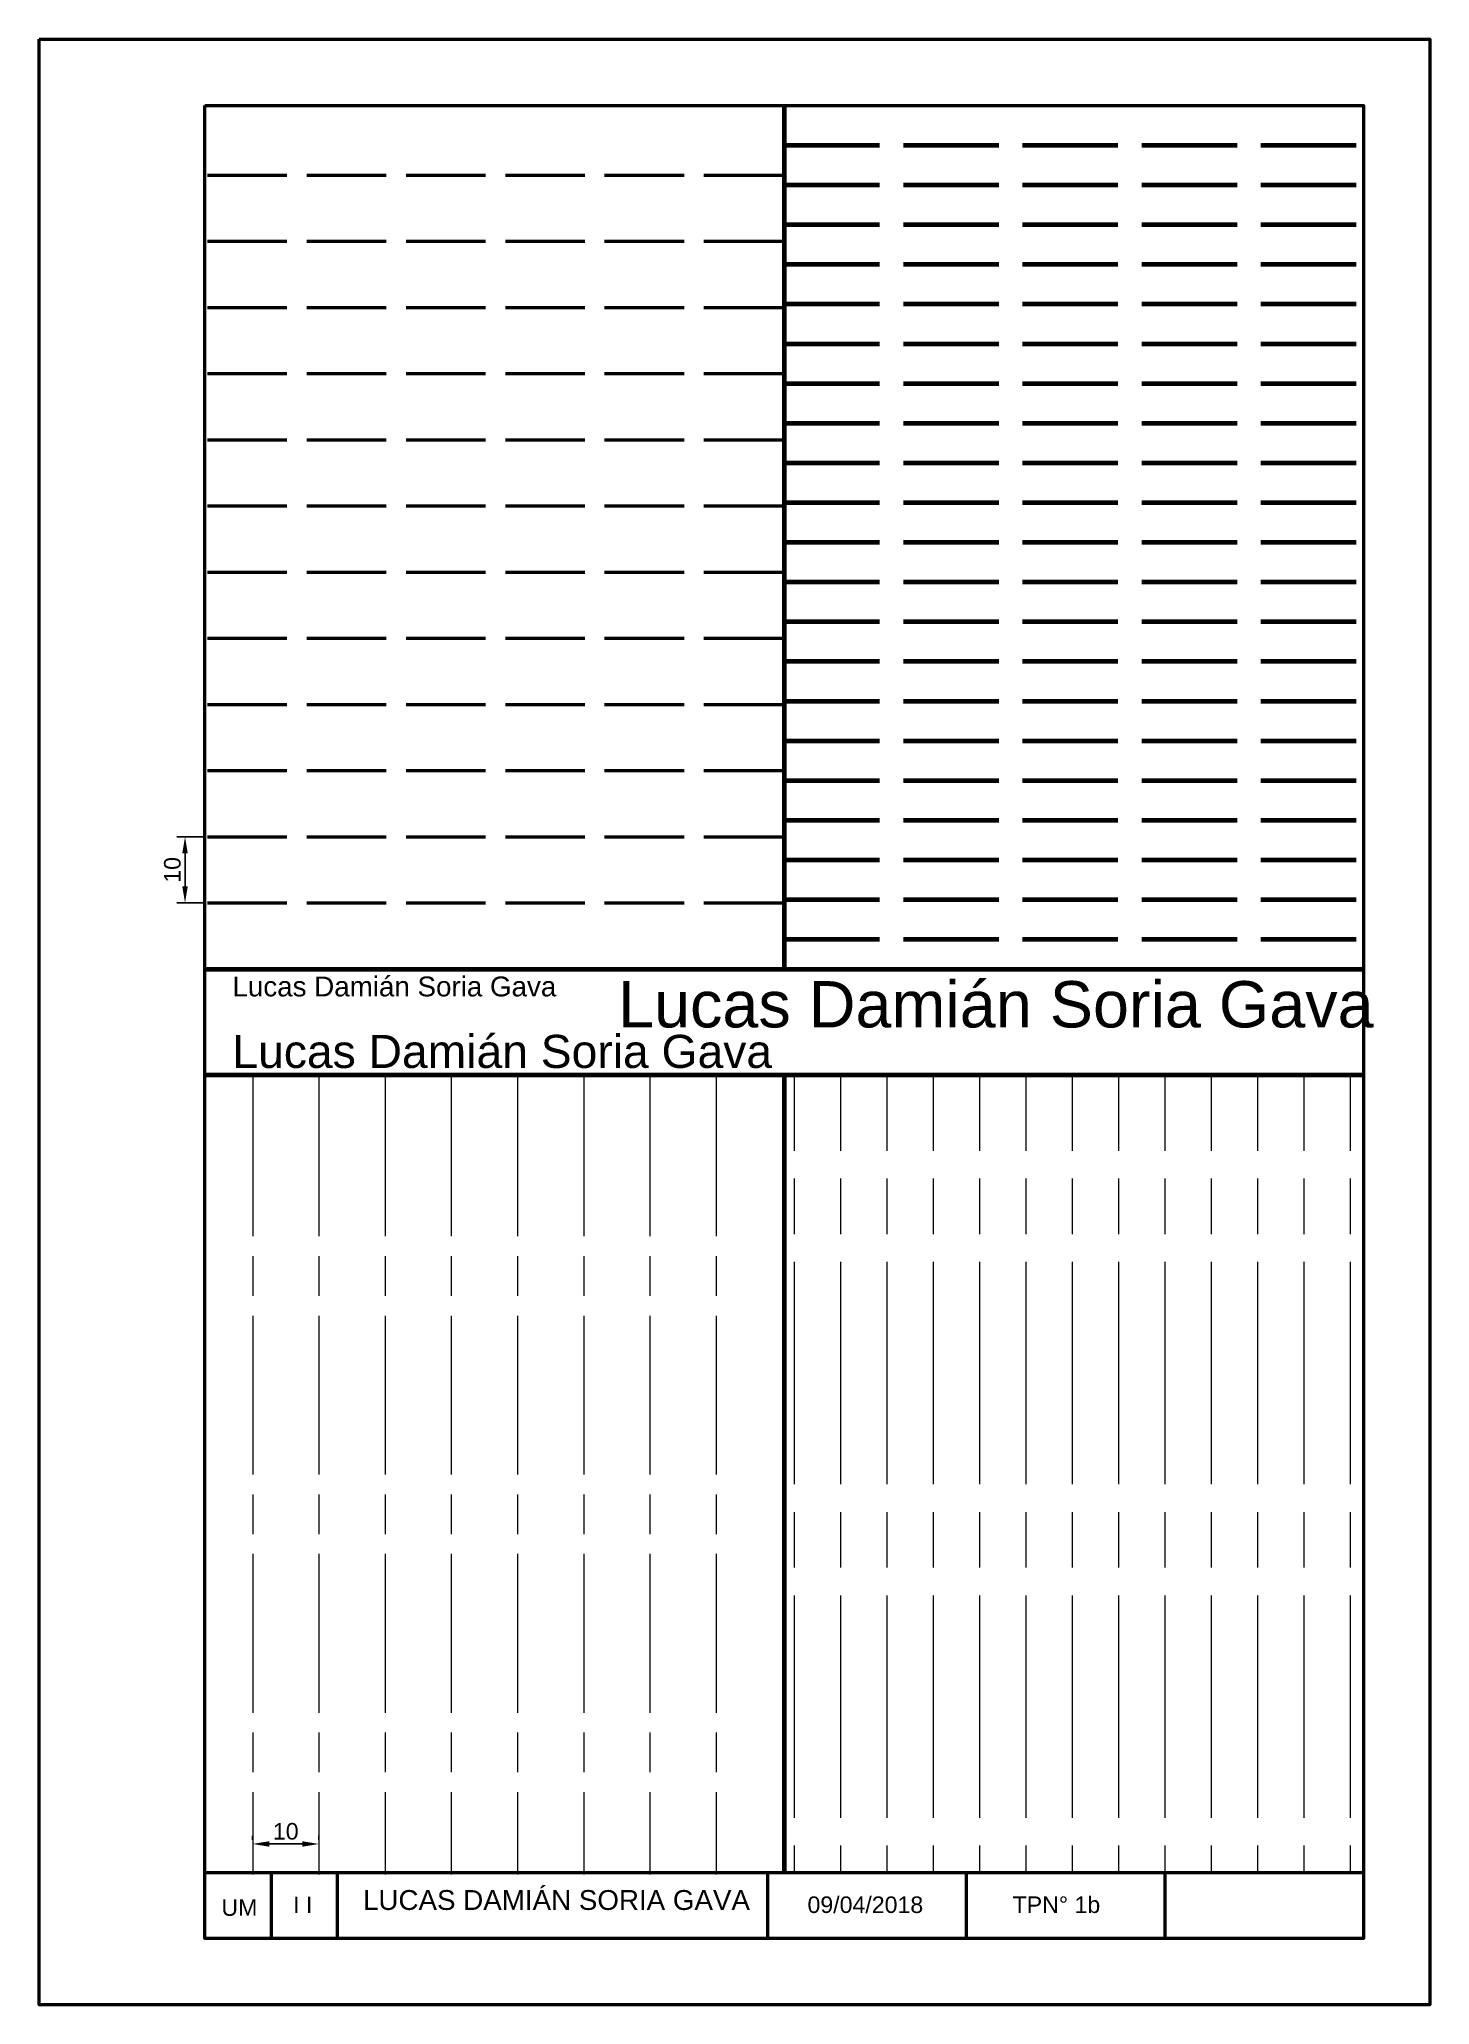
# Model space of a CAD drawing. Header units: millimetres. Extents: x 387 to 3597, y 224 to 521.
# Drawn here: x 887 to 1097, y 223.8 to 520.8 of the extents above; entities that cross this region are included whole.
import ezdxf

# ---------------------------------------------------------------- set-up
doc = ezdxf.new("R2010")
doc.units = ezdxf.units.MM
doc.header["$PDMODE"] = 34
doc.linetypes.add('ACAD_ISO02W100', pattern=[15, 12, -3])
doc.linetypes.add('ACAD_ISO08W100', pattern=[36, 24, -3, 6, -3])
doc.layers.get('0').update_dxf_attribs({"lineweight": 100})
for name, color, linetype, lineweight in [('Continuas B', 1, 'Continuous', 20), ('Hoja', 2, 'Continuous', 50), ('Trazos E', 3, 'ACAD_ISO02W100', 50), ('Trazos F', 6, 'ACAD_ISO08W100', 20)]:
    doc.layers.add(name, color=color, linetype=linetype, lineweight=lineweight)
doc.styles.get("Standard").update_dxf_attribs({"font": 'arial.ttf'})
doc.dimstyles.new('ISO-25', dxfattribs={"dimtxt": 2.5, "dimasz": 2.5, "dimexe": 1.25, "dimexo": 0.625, "dimtad": 1, "dimtxsty": 'Standard', "dimcen": 2.5, "dimadec": 0, "dimazin": 0, "dimtfac": 1, "dimtmove": 0, "dimatfit": 3, "dimfxl": 1, "dimarcsym": 0})

msp = doc.modelspace()

# ---------------------------------------------------------------- texts
at = {"layer": 'Continuas B', "ltscale": 0.4, "attachment_point": 1}
for width, insert, char_height in [(55.59332, (916.123, 379.127), 3), (123.03256, (974.356, 378.437), 7), (85.9755, (916.108, 370.315), 5)]:
    msp.add_mtext_dynamic_manual_height_columns('Lucas Damián Soria Gava', width=width, gutter_width=12.5, heights=[0], dxfattribs=dict(at, insert=insert, char_height=char_height))
at = {"layer": 'Hoja', "insert": (935.839, 241.078), "char_height": 3, "attachment_point": 1}
msp.add_mtext_dynamic_manual_height_columns('LUCAS DAMIÁN SORIA GAVA', width=105, gutter_width=12.5, heights=[0], dxfattribs=at)
at = {"layer": 'Hoja', "ltscale": 0.4, "char_height": 2.5, "attachment_point": 1}
for s, width, insert in [('UM', 10, (914.45, 239.694)), ('I I', 10, (925.289, 240.102)), ('09/04/2018', 30, (1002.977, 240.118)), ('TPN° 1b', 30, (1033.958, 240.118))]:
    msp.add_mtext_dynamic_manual_height_columns(s, width=width, gutter_width=12.5, heights=[0], dxfattribs=dict(at, insert=insert))

# ---------------------------------------------------------------- blocks, each defined once
blk = doc.blocks.new('*D10')
at = {"color": 0, "lineweight": -2, "ltscale": 0.4, "transparency": 16777216}
for p, q in [((911.72, 400.25), (907.71, 400.25)), ((908.96, 397.75), (908.96, 392.75)), ((911.72, 390.25), (907.71, 390.25))]:
    blk.add_line(p, q, dxfattribs=at)
at = {"color": 0, "ltscale": 0.4, "transparency": 16777216}
for points in [[(908.54, 397.75), (909.37, 397.75), (908.96, 400.25)], [(908.54, 392.75), (909.37, 392.75), (908.96, 390.25)]]:
    blk.add_solid(points, dxfattribs=at)
at = {"layer": 'Defpoints', "color": 0, "ltscale": 0.4, "transparency": 16777216}
for p in [(912.34, 400.25), (908.96, 390.25), (912.34, 390.25)]:
    blk.add_point(p, dxfattribs=at)
at = {"color": 0, "ltscale": 0.4, "transparency": 16777216, "insert": (907.05, 395.25), "char_height": 2.5, "attachment_point": 5, "rotation": 90}
blk.add_mtext('10', dxfattribs=at)
blk = doc.blocks.new('*D11')
at = {"color": 0, "lineweight": -2, "ltscale": 0.4, "transparency": 16777216}
for p, q in [((919.17, 248.67), (919.17, 249.3)), ((921.67, 248.05), (926.67, 248.05)), ((929.17, 248.67), (929.17, 249.3))]:
    blk.add_line(p, q, dxfattribs=at)
at = {"color": 0, "ltscale": 0.4, "transparency": 16777216}
for points in [[(921.67, 248.46), (921.67, 247.63), (919.17, 248.05)], [(926.67, 248.46), (926.67, 247.63), (929.17, 248.05)]]:
    blk.add_solid(points, dxfattribs=at)
at = {"layer": 'Defpoints', "color": 0, "ltscale": 0.4, "transparency": 16777216}
for p in [(919.17, 248.05), (929.17, 248.05), (929.17, 248.05)]:
    blk.add_point(p, dxfattribs=at)
at = {"color": 0, "ltscale": 0.4, "transparency": 16777216, "insert": (924.17, 249.95), "char_height": 2.5, "attachment_point": 5}
blk.add_mtext('10', dxfattribs=at)

# ---------------------------------------------------------------- dimensions: what is measured, and where the dimension line sits
at = {"ltscale": 0.4}
dim = msp.add_linear_dim(base=(908.956, 390.25), p1=(912.34, 400.25), p2=(912.34, 390.25), angle=90, dimstyle='ISO-25', dxfattribs=at)
dim.commit()
dim.dimension.update_dxf_attribs({"geometry": '*D10', "text_midpoint": (907.055, 395.25)})
dim = msp.add_linear_dim(base=(929.175, 248.046), p1=(919.175, 248.046), p2=(929.175, 248.046), dimstyle='ISO-25', dxfattribs=at)
dim.commit()
dim.dimension.update_dxf_attribs({"geometry": '*D11', "text_midpoint": (924.175, 249.948)})

# ---------------------------------------------------------------- hatches: boundary and pattern name
at = {"linetype": 'ACAD_ISO02W100'}
h = msp.add_hatch(dxfattribs=at)
h.set_pattern_fill('ACAD_ISO02W100', color=3, scale=1.2, style=2)
h.set_pattern_definition([(0, (999.4505, 510.7587), (0, 6), [14.4, -3.6])])
h.paths.add_polyline_path([(1086.95, 510.759), (999.45, 510.759), (999.45, 380.259), (1086.95, 380.259)])
at = {"layer": 'Trazos F', "linetype": 'ACAD_ISO02W100', "ltscale": 0.4}
h = msp.add_hatch(dxfattribs=at)
h.set_pattern_fill('ACAD_ISO08W100', color=256, scale=1.4, angle=90)
h.paths.add_polyline_path([(1086.95, 364.259), (999.45, 364.259), (999.45, 243.759), (1086.95, 243.759)])

# ---------------------------------------------------------------- linework, layer by layer
for p, q in [((911.95, 380.259), (1086.95, 380.259)), ((911.95, 364.259), (1086.95, 364.259))]:
    msp.add_line(p, q)
for points in [[(999.45, 510.759), (999.45, 380.259)], [(999.45, 364.259), (999.45, 243.759)]]:
    msp.add_lwpolyline(points)
at = {"layer": 'Hoja'}
for p, q in [((911.95, 243.759), (1086.95, 243.759)), ((921.95, 243.759), (921.95, 233.759)), ((1026.95, 243.759), (1026.95, 233.759)), ((1056.95, 243.759), (1056.95, 233.759))]:
    msp.add_line(p, q, dxfattribs=at)
at = {"layer": 'Hoja', "ltscale": 0.4}
for p, q in [((931.95, 243.759), (931.95, 233.759)), ((996.95, 243.759), (996.95, 233.759))]:
    msp.add_line(p, q, dxfattribs=at)
at = {"layer": 'Hoja'}
for points in [[(886.95, 520.759), (1096.95, 520.759), (1096.95, 223.759), (886.95, 223.759)], [(911.95, 510.759), (1086.95, 510.759), (1086.95, 233.759), (911.95, 233.759)]]:
    msp.add_lwpolyline(points, close=True, dxfattribs=at)
at = {"layer": 'Trazos E'}
msp.add_line((912.34, 500.25), (999.605, 500.25), dxfattribs=at)
at = {"layer": 'Trazos E', "color": 3}
for p, q in [((912.34, 490.25), (999.605, 490.25)), ((912.34, 480.25), (999.605, 480.25)), ((912.34, 470.25), (999.605, 470.25)), ((912.34, 460.25), (999.605, 460.25)), ((912.34, 450.25), (999.605, 450.25)), ((912.34, 440.25), (999.605, 440.25)), ((912.34, 430.25), (999.605, 430.25)), ((912.34, 420.25), (999.605, 420.25)), ((912.34, 410.25), (999.605, 410.25)), ((912.34, 400.25), (999.605, 400.25)), ((912.34, 390.25), (999.605, 390.25))]:
    msp.add_line(p, q, dxfattribs=at)
at = {"layer": 'Trazos F', "color": 6}
for p, q in [((919.175, 363.879), (919.175, 243.409)), ((929.175, 363.879), (929.175, 243.409)), ((939.175, 363.879), (939.175, 243.409)), ((949.175, 363.879), (949.175, 243.409)), ((959.175, 363.879), (959.175, 243.409)), ((969.175, 363.879), (969.175, 243.409)), ((979.175, 363.879), (979.175, 243.409)), ((989.175, 363.879), (989.175, 243.409))]:
    msp.add_line(p, q, dxfattribs=at)

msp.set_redraw_order([(e.dxf.handle, doc.entitydb.next_handle()) for e in msp.query("TEXT MTEXT ATTDEF DIMENSION ARC_DIMENSION")])  # texts and dimensions are drawn at this point

doc.saveas('drawing.dxf')
